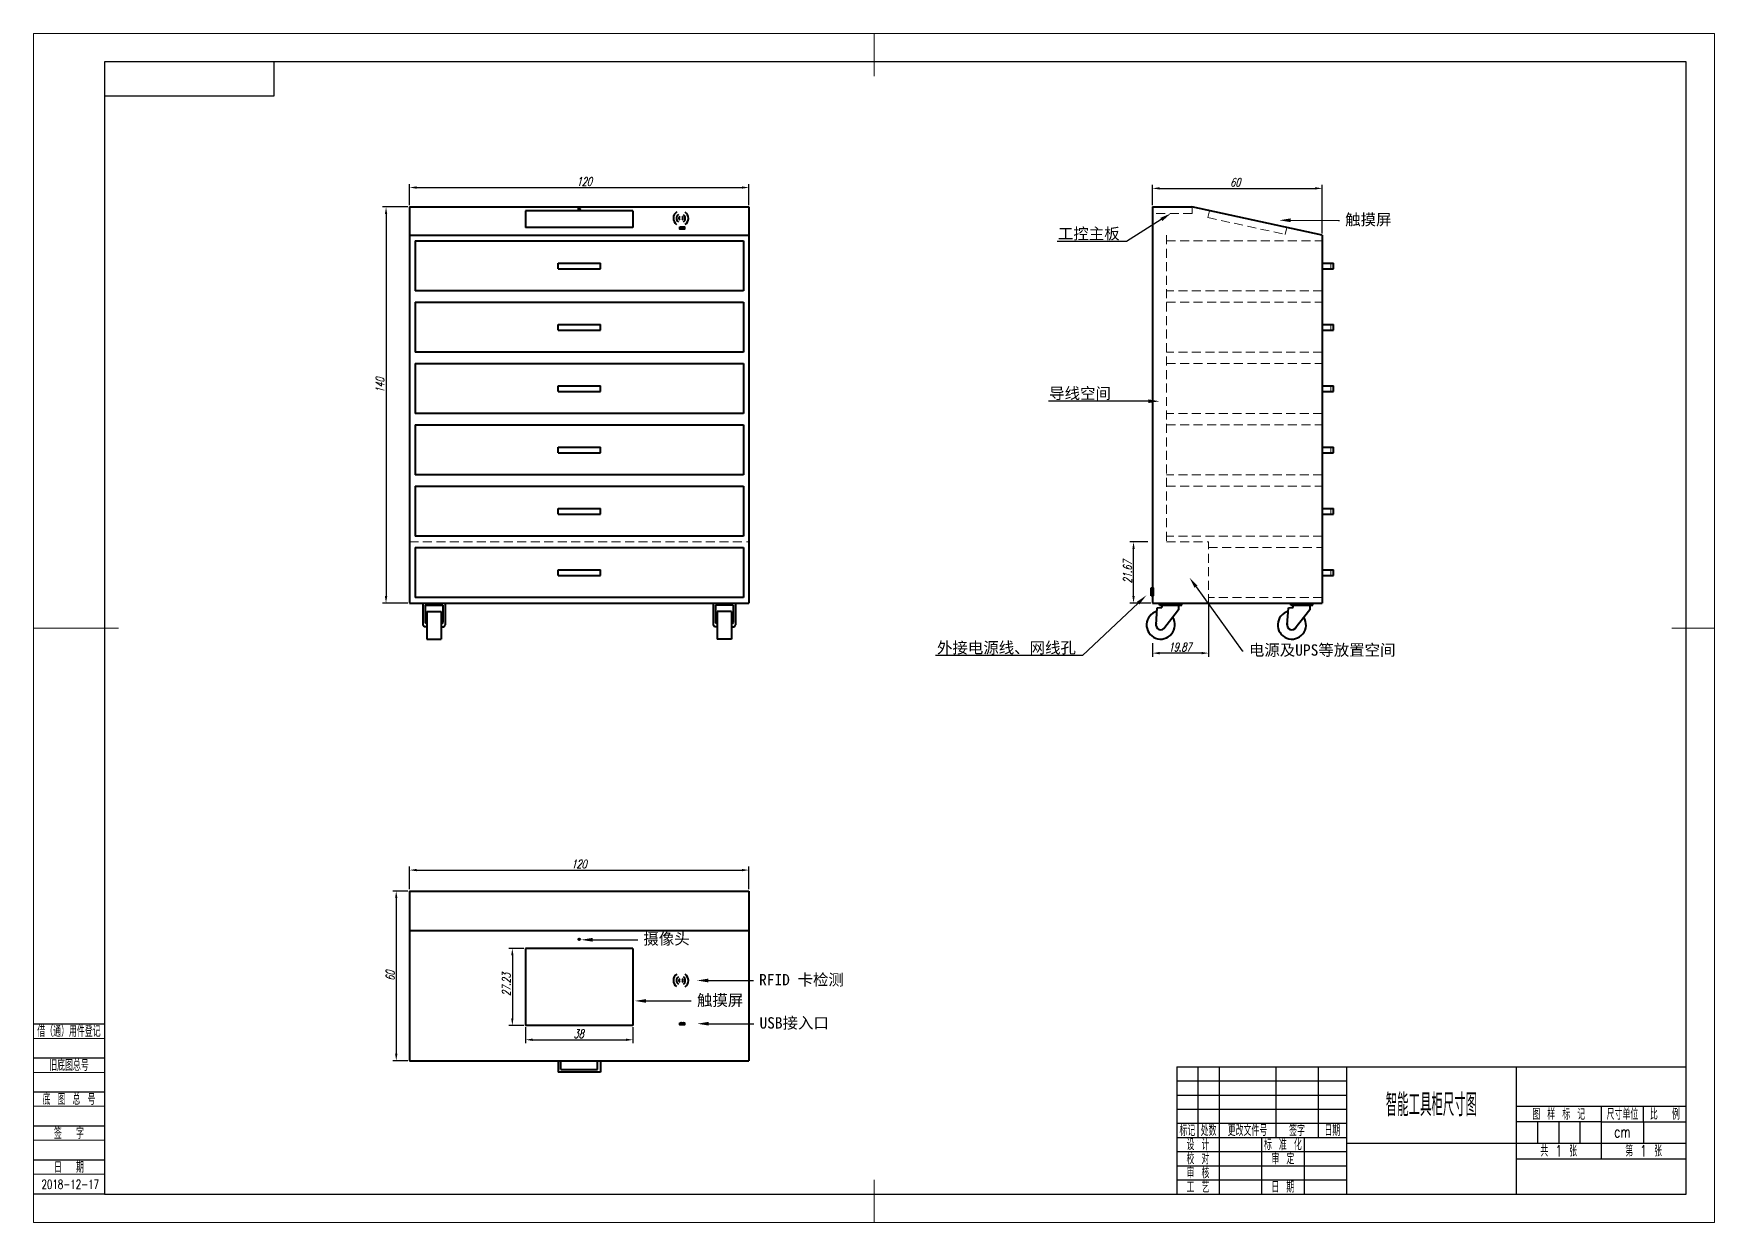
# Model space of a CAD drawing. Header units: millimetres. Extents: x 0 to 1767, y 0 to 420.
# Drawn here: x 1173 to 1767, y 0 to 420 of the extents above; entities that cross this region are included whole.
import ezdxf
from ezdxf import colors
from ezdxf.entities.mleader import LeaderData, LeaderLine
from ezdxf.math import Vec2, Vec3

# ---------------------------------------------------------------- set-up
doc = ezdxf.new("R2010")
doc.units = ezdxf.units.MM
doc.header["$PDMODE"] = 2
doc.linetypes.add('HIDDEN2', pattern=[4.7625, 3.175, -1.5875])
doc.linetypes.add('SOLID', pattern=[0])
for name, color, linetype, lineweight in [('尺寸线', 1, 'Continuous', 13), ('文字', 6, 'Continuous', 13), ('粗实线', 7, 'Continuous', 40), ('细实线', 8, 'Continuous', 13), ('虚线', 8, 'HIDDEN2', 13)]:
    doc.layers.add(name, color=color, linetype=linetype, lineweight=lineweight)
doc.layers.add('边框线', color=5, linetype='Continuous')
doc.styles.add('单线体', font='txt.shx', dxfattribs={"width": 0.7, "height": 5, "bigfont": 'gbcbig.shx'})
doc.styles.add('单线体标注', font='txt.shx', dxfattribs={"width": 0.7, "oblique": 15, "height": 3, "bigfont": 'gbcbig.shx'})
doc.dimstyles.new('ISO-25', dxfattribs={"dimtxt": 3, "dimasz": 2.5, "dimexe": 1.25, "dimexo": 0.625, "dimtad": 1, "dimdsep": 46, "dimtxsty": '单线体标注', "dimcen": 1, "dimadec": 0, "dimazin": 0, "dimtm": 0.074, "dimtfac": 1, "dimtmove": 0, "dimatfit": 3, "dimfxl": 1, "dimtolj": 1, "dimarcsym": 0})

msp = doc.modelspace()

# ---------------------------------------------------------------- texts
at = {"layer": '文字', "attachment_point": 5, "style": '单线体'}
for s, insert, char_height, width in [('借（通）用件登记', (1185.618, 67.5), 4, 25), ('旧底图总号', (1185.618, 55.5), 4, 25), ('底 图 总 号', (1185.618, 43.5), 4, 25), ('智能工具柜尺寸图', (1667.118, 41.5), 8, 60), ('图 样 标 记 ', (1712.118, 38.25), 4, 30), ('尺寸单位', (1734.618, 38.25), 4, 15), ('比  例', (1749.618, 38.25), 4, 15), ('签  字', (1185.618, 31.5), 4, 25), ('标记', (1580.868, 32.5), 4, 7.5), ('设 计', (1584.618, 27.5), 4, 15), ('处数', (1588.368, 32.5), 4, 7.5), ('更改文件号', (1602.118, 32.5), 4, 20), ('标 准 化', (1614.618, 27.5), 4, 15), ('签字', (1619.618, 32.5), 4, 15), ('日期', (1632.118, 32.5), 4, 10), ('cm', (1734.607, 31.975), 4, 30), ('校 对', (1584.618, 22.5), 4, 15), ('审 定', (1614.618, 22.5), 4, 15), ('共 1 张', (1712.118, 25.25), 4, 30), ('第 1 张', (1742.118, 25.25), 4, 30), ('日  期', (1185.618, 19.5), 4, 25), ('审 核', (1584.618, 17.5), 4, 15), ('2018-12-17', (1186.095, 13.473), 3.2, 20), ('工 艺', (1584.618, 12.5), 4, 15), ('日 期', (1614.618, 12.5), 4, 15)]:
    msp.add_mtext(s, dxfattribs=dict(at, insert=insert, char_height=char_height, width=width))

# ---------------------------------------------------------------- blocks, each defined once
blk = doc.blocks.new('*D103')
at = {"layer": 'Defpoints', "color": 0, "transparency": 16777216}
for p in [(1425.94, 365.62), (1305.94, 358.76), (1425.94, 358.76)]:
    blk.add_point(p, dxfattribs=at)
at = {"layer": '尺寸线', "color": 0, "lineweight": -2, "transparency": 16777216}
for p, q in [((1305.94, 359.39), (1305.94, 366.87)), ((1308.44, 365.62), (1423.44, 365.62)), ((1425.94, 359.39), (1425.94, 366.87))]:
    blk.add_line(p, q, dxfattribs=at)
at = {"layer": '尺寸线', "color": 0, "transparency": 16777216}
for points in [[(1308.44, 366.04), (1308.44, 365.21), (1305.94, 365.62)], [(1423.44, 366.04), (1423.44, 365.21), (1425.94, 365.62)]]:
    blk.add_solid(points, dxfattribs=at)
at = {"layer": '尺寸线', "color": 0, "transparency": 16777216, "insert": (1367.72, 367.75), "char_height": 3, "attachment_point": 5, "style": '单线体标注'}
blk.add_mtext('\\A1;120', dxfattribs=at)
blk = doc.blocks.new('*D104')
at = {"layer": 'Defpoints', "color": 0, "transparency": 16777216}
for p in [(1305.94, 358.76), (1297.67, 218.76), (1305.94, 218.76)]:
    blk.add_point(p, dxfattribs=at)
at = {"layer": '尺寸线', "color": 0, "lineweight": -2, "transparency": 16777216}
for p, q in [((1305.32, 358.76), (1296.42, 358.76)), ((1297.67, 356.26), (1297.67, 221.26)), ((1305.32, 218.76), (1296.42, 218.76))]:
    blk.add_line(p, q, dxfattribs=at)
at = {"layer": '尺寸线', "color": 0, "transparency": 16777216}
for points in [[(1297.25, 356.26), (1298.09, 356.26), (1297.67, 358.76)], [(1297.25, 221.26), (1298.09, 221.26), (1297.67, 218.76)]]:
    blk.add_solid(points, dxfattribs=at)
at = {"layer": '尺寸线', "color": 0, "transparency": 16777216, "insert": (1295.55, 295.77), "char_height": 3, "attachment_point": 5, "rotation": 90, "style": '单线体标注'}
blk.add_mtext('\\A1;140', dxfattribs=at)
blk = doc.blocks.new('*D105')
at = {"layer": 'Defpoints', "color": 0, "transparency": 16777216}
for p in [(1628.52, 365.32), (1568.52, 358.76), (1628.52, 348.82)]:
    blk.add_point(p, dxfattribs=at)
at = {"layer": '尺寸线', "color": 0, "lineweight": -2, "transparency": 16777216}
for p, q in [((1568.52, 359.39), (1568.52, 366.57)), ((1571.02, 365.32), (1626.02, 365.32)), ((1628.52, 349.44), (1628.52, 366.57))]:
    blk.add_line(p, q, dxfattribs=at)
at = {"layer": '尺寸线', "color": 0, "transparency": 16777216}
for points in [[(1571.02, 365.74), (1571.02, 364.91), (1568.52, 365.32)], [(1626.02, 365.74), (1626.02, 364.91), (1628.52, 365.32)]]:
    blk.add_solid(points, dxfattribs=at)
at = {"layer": '尺寸线', "color": 0, "transparency": 16777216, "insert": (1597.81, 367.45), "char_height": 3, "attachment_point": 5, "style": '单线体标注'}
blk.add_mtext('\\A1;60', dxfattribs=at)
blk = doc.blocks.new('*D106')
at = {"layer": 'Defpoints', "color": 0, "transparency": 16777216}
for p in [(1588.39, 218.76), (1568.52, 205.25), (1568.52, 201.12)]:
    blk.add_point(p, dxfattribs=at)
at = {"layer": '尺寸线', "color": 0, "lineweight": -2, "transparency": 16777216}
for p, q in [((1588.39, 218.14), (1588.39, 199.87)), ((1568.52, 204.63), (1568.52, 199.87)), ((1585.89, 201.12), (1571.02, 201.12))]:
    blk.add_line(p, q, dxfattribs=at)
at = {"layer": '尺寸线', "color": 0, "transparency": 16777216}
for points in [[(1571.02, 201.54), (1571.02, 200.71), (1568.52, 201.12)], [(1585.89, 201.54), (1585.89, 200.71), (1588.39, 201.12)]]:
    blk.add_solid(points, dxfattribs=at)
at = {"layer": '尺寸线', "color": 0, "transparency": 16777216, "insert": (1578.26, 203.25), "char_height": 3, "attachment_point": 5, "style": '单线体标注'}
blk.add_mtext('\\A1;19.87', dxfattribs=at)
blk = doc.blocks.new('*D107')
at = {"layer": 'Defpoints', "color": 0, "transparency": 16777216}
for p in [(1561.84, 240.43), (1567.57, 240.43), (1568.52, 218.76)]:
    blk.add_point(p, dxfattribs=at)
at = {"layer": '尺寸线', "color": 0, "lineweight": -2, "transparency": 16777216}
for p, q in [((1566.94, 240.43), (1560.59, 240.43)), ((1561.84, 221.26), (1561.84, 237.93)), ((1567.9, 218.76), (1560.59, 218.76))]:
    blk.add_line(p, q, dxfattribs=at)
at = {"layer": '尺寸线', "color": 0, "transparency": 16777216}
for points in [[(1561.43, 237.93), (1562.26, 237.93), (1561.84, 240.43)], [(1561.43, 221.26), (1562.26, 221.26), (1561.84, 218.76)]]:
    blk.add_solid(points, dxfattribs=at)
at = {"layer": '尺寸线', "color": 0, "transparency": 16777216, "insert": (1559.72, 229.8), "char_height": 3, "attachment_point": 5, "rotation": 90, "style": '单线体标注'}
blk.add_mtext('\\A1;21.67', dxfattribs=at)
blk = doc.blocks.new('*D108')
at = {"layer": 'Defpoints', "color": 0, "transparency": 16777216}
for p in [(1425.94, 124.47), (1305.94, 117.07), (1425.94, 117.07)]:
    blk.add_point(p, dxfattribs=at)
at = {"layer": '尺寸线', "color": 0, "lineweight": -2, "transparency": 16777216}
for p, q in [((1305.94, 117.7), (1305.94, 125.72)), ((1425.94, 117.7), (1425.94, 125.72)), ((1308.44, 124.47), (1423.44, 124.47))]:
    blk.add_line(p, q, dxfattribs=at)
at = {"layer": '尺寸线', "color": 0, "transparency": 16777216}
for points in [[(1308.44, 124.88), (1308.44, 124.05), (1305.94, 124.47)], [(1423.44, 124.88), (1423.44, 124.05), (1425.94, 124.47)]]:
    blk.add_solid(points, dxfattribs=at)
at = {"layer": '尺寸线', "color": 0, "transparency": 16777216, "insert": (1365.86, 126.59), "char_height": 3, "attachment_point": 5, "style": '单线体标注'}
blk.add_mtext('\\A1;120', dxfattribs=at)
blk = doc.blocks.new('*D109')
at = {"layer": 'Defpoints', "color": 0, "transparency": 16777216}
for p in [(1305.94, 117.07), (1301.27, 57.07), (1305.94, 57.07)]:
    blk.add_point(p, dxfattribs=at)
at = {"layer": '尺寸线', "color": 0, "lineweight": -2, "transparency": 16777216}
for p, q in [((1305.32, 117.07), (1300.02, 117.07)), ((1301.27, 114.57), (1301.27, 59.57)), ((1305.32, 57.07), (1300.02, 57.07))]:
    blk.add_line(p, q, dxfattribs=at)
at = {"layer": '尺寸线', "color": 0, "transparency": 16777216}
for points in [[(1300.86, 114.57), (1301.69, 114.57), (1301.27, 117.07)], [(1300.86, 59.57), (1301.69, 59.57), (1301.27, 57.07)]]:
    blk.add_solid(points, dxfattribs=at)
at = {"layer": '尺寸线', "color": 0, "transparency": 16777216, "insert": (1299.15, 87.16), "char_height": 3, "attachment_point": 5, "rotation": 90, "style": '单线体标注'}
blk.add_mtext('\\A1;60', dxfattribs=at)
blk = doc.blocks.new('*D110')
at = {"layer": 'Defpoints', "color": 0, "transparency": 16777216}
for p in [(1346.94, 96.82), (1342.31, 69.59), (1346.94, 69.59)]:
    blk.add_point(p, dxfattribs=at)
at = {"layer": '尺寸线', "color": 0, "lineweight": -2, "transparency": 16777216}
for p, q in [((1346.32, 96.82), (1341.06, 96.82)), ((1342.31, 94.32), (1342.31, 72.09)), ((1346.32, 69.59), (1341.06, 69.59))]:
    blk.add_line(p, q, dxfattribs=at)
at = {"layer": '尺寸线', "color": 0, "transparency": 16777216}
for points in [[(1341.89, 94.32), (1342.72, 94.32), (1342.31, 96.82)], [(1341.89, 72.09), (1342.72, 72.09), (1342.31, 69.59)]]:
    blk.add_solid(points, dxfattribs=at)
at = {"layer": '尺寸线', "color": 0, "transparency": 16777216, "insert": (1340.18, 84), "char_height": 3, "attachment_point": 5, "rotation": 90, "style": '单线体标注'}
blk.add_mtext('\\A1;27.23', dxfattribs=at)
blk = doc.blocks.new('*D111')
at = {"layer": 'Defpoints', "color": 0, "transparency": 16777216}
for p in [(1346.94, 69.59), (1384.94, 69.59), (1384.94, 64.52)]:
    blk.add_point(p, dxfattribs=at)
at = {"layer": '尺寸线', "color": 0, "lineweight": -2, "transparency": 16777216}
for p, q in [((1346.94, 68.97), (1346.94, 63.27)), ((1384.94, 68.97), (1384.94, 63.27)), ((1349.44, 64.52), (1382.44, 64.52))]:
    blk.add_line(p, q, dxfattribs=at)
at = {"layer": '尺寸线', "color": 0, "transparency": 16777216}
for points in [[(1349.44, 64.94), (1349.44, 64.1), (1346.94, 64.52)], [(1382.44, 64.94), (1382.44, 64.1), (1384.94, 64.52)]]:
    blk.add_solid(points, dxfattribs=at)
at = {"layer": '尺寸线', "color": 0, "transparency": 16777216, "insert": (1365.73, 66.64), "char_height": 3, "attachment_point": 5, "style": '单线体标注'}
blk.add_mtext('\\A1;38', dxfattribs=at)

# ---------------------------------------------------------------- dimensions: what is measured, and where the dimension line sits
at = {"layer": '尺寸线'}
for base, p1, p2, picture, middle in [((1425.941, 365.623), (1305.941, 358.765), (1425.941, 358.765), '*D103', (1367.723, 365.623)), ((1628.524, 365.325), (1568.524, 358.765), (1628.524, 348.818), '*D105', (1597.807, 365.325)), ((1568.524, 201.124), (1588.39, 218.765), (1568.524, 205.251), '*D106', (1578.261, 201.124)), ((1425.941, 124.466), (1305.941, 117.07), (1425.941, 117.07), '*D108', (1365.863, 124.466)), ((1384.941, 64.519), (1346.941, 69.59), (1384.941, 69.59), '*D111', (1365.725, 64.519))]:
    dim = msp.add_linear_dim(base=base, p1=p1, p2=p2, dimstyle='ISO-25', override={"dimtp": 0.3, "dimtm": 0.374}, dxfattribs=at)
    dim.commit()
    dim.dimension.update_dxf_attribs({"geometry": picture, "text_midpoint": middle, "dimtype": 160})
for base, p1, p2, picture, middle in [((1297.672, 218.765), (1305.941, 358.765), (1305.941, 218.765), '*D104', (1297.672, 295.767)), ((1561.844, 240.431), (1568.524, 218.765), (1567.569, 240.431), '*D107', (1561.844, 229.798)), ((1301.272, 57.07), (1305.941, 117.07), (1305.941, 57.07), '*D109', (1301.272, 87.163)), ((1342.308, 69.59), (1346.941, 96.822), (1346.941, 69.59), '*D110', (1342.308, 83.999))]:
    dim = msp.add_linear_dim(base=base, p1=p1, p2=p2, angle=90, dimstyle='ISO-25', override={"dimtp": 0.3, "dimtm": 0.374}, dxfattribs=at)
    dim.commit()
    dim.dimension.update_dxf_attribs({"geometry": picture, "text_midpoint": middle, "dimtype": 160})

# ---------------------------------------------------------------- linework, layer by layer
at = {"layer": '粗实线'}
for p, q in [((1305.941, 358.765), (1425.941, 358.765)), ((1305.941, 358.765), (1305.941, 218.765)), ((1384.941, 357.427), (1346.941, 357.427)), ((1346.941, 357.427), (1346.941, 351.52)), ((1384.941, 357.427), (1384.941, 351.52)), ((1425.941, 358.765), (1425.941, 218.765)), ((1568.524, 358.765), (1568.524, 218.765)), ((1568.524, 358.765), (1582.431, 358.765)), ((1628.524, 348.818), (1582.431, 358.765)), ((1384.941, 351.52), (1346.941, 351.52)), ((1401.621, 351.138), (1403.109, 351.138)), ((1305.941, 348.765), (1425.941, 348.765)), ((1307.941, 346.765), (1307.941, 329.098)), ((1307.941, 346.765), (1423.941, 346.765)), ((1423.941, 346.765), (1423.941, 329.098)), ((1628.524, 348.818), (1628.524, 218.765)), ((1358.441, 336.931), (1358.441, 338.931)), ((1358.441, 338.931), (1373.441, 338.931)), ((1373.441, 336.931), (1373.441, 338.931)), ((1628.524, 338.931), (1632.524, 338.931)), ((1628.524, 338.931), (1632.524, 338.931)), ((1632.524, 336.931), (1632.524, 338.931)), ((1358.441, 336.931), (1373.441, 336.931)), ((1628.524, 336.931), (1632.524, 336.931)), ((1423.941, 329.098), (1307.941, 329.098)), ((1307.941, 325.098), (1307.941, 307.431)), ((1307.941, 325.098), (1423.941, 325.098)), ((1423.941, 325.098), (1423.941, 307.431)), ((1358.441, 315.265), (1358.441, 317.265)), ((1358.441, 317.265), (1373.441, 317.265)), ((1358.441, 315.265), (1373.441, 315.265)), ((1373.441, 315.265), (1373.441, 317.265)), ((1628.524, 317.265), (1632.524, 317.265)), ((1628.524, 315.265), (1632.524, 315.265)), ((1632.524, 315.265), (1632.524, 317.265)), ((1423.941, 307.431), (1307.941, 307.431)), ((1307.941, 303.431), (1307.941, 285.765)), ((1307.941, 303.431), (1423.941, 303.431)), ((1423.941, 303.431), (1423.941, 285.765)), ((1358.441, 293.598), (1358.441, 295.598)), ((1358.441, 295.598), (1373.441, 295.598)), ((1358.441, 293.598), (1373.441, 293.598)), ((1373.441, 293.598), (1373.441, 295.598)), ((1628.524, 295.598), (1632.524, 295.598)), ((1628.524, 293.598), (1632.524, 293.598)), ((1632.524, 293.598), (1632.524, 295.598)), ((1423.941, 285.765), (1307.941, 285.765)), ((1307.941, 281.765), (1307.941, 264.098)), ((1307.941, 281.765), (1423.941, 281.765)), ((1423.941, 281.765), (1423.941, 264.098)), ((1358.441, 271.931), (1358.441, 273.931)), ((1358.441, 273.931), (1373.441, 273.931)), ((1373.441, 271.931), (1373.441, 273.931)), ((1628.524, 273.931), (1632.524, 273.931)), ((1632.524, 271.931), (1632.524, 273.931)), ((1358.441, 271.931), (1373.441, 271.931)), ((1628.524, 271.931), (1632.524, 271.931)), ((1423.941, 264.098), (1307.941, 264.098)), ((1307.941, 260.098), (1307.941, 242.431)), ((1307.941, 260.098), (1423.941, 260.098)), ((1423.941, 260.098), (1423.941, 242.431)), ((1358.441, 250.265), (1358.441, 252.265)), ((1358.441, 252.265), (1373.441, 252.265)), ((1358.441, 250.265), (1373.441, 250.265)), ((1373.441, 250.265), (1373.441, 252.265)), ((1628.524, 252.265), (1632.524, 252.265)), ((1628.524, 250.265), (1632.524, 250.265)), ((1632.524, 250.265), (1632.524, 252.265)), ((1423.941, 242.431), (1307.941, 242.431)), ((1307.941, 238.431), (1307.941, 220.765)), ((1307.941, 238.431), (1423.941, 238.431)), ((1423.941, 238.431), (1423.941, 220.765)), ((1358.441, 228.598), (1358.441, 230.598)), ((1358.441, 230.598), (1373.441, 230.598)), ((1358.441, 228.598), (1373.441, 228.598)), ((1373.441, 228.598), (1373.441, 230.598)), ((1628.524, 230.598), (1632.524, 230.598)), ((1628.524, 228.598), (1632.524, 228.598)), ((1632.524, 228.598), (1632.524, 230.598)), ((1632.524, 228.598), (1632.524, 230.598)), ((1423.941, 220.765), (1307.941, 220.765)), ((1568.045, 224.189), (1568.508, 224.189)), ((1568.045, 221.412), (1568.045, 224.189)), ((1568.508, 221.412), (1568.045, 221.412)), ((1305.941, 218.765), (1425.941, 218.765)), ((1310.723, 218.765), (1310.723, 211.092)), ((1311.547, 218.047), (1317.723, 218.047)), ((1311.547, 218.047), (1311.547, 211.953)), ((1312.135, 215.885), (1312.135, 206.059)), ((1312.135, 215.885), (1317.135, 215.884)), ((1317.135, 215.884), (1317.135, 206.057)), ((1317.723, 218.047), (1317.723, 211.953)), ((1317.723, 218.047), (1317.723, 211.953)), ((1318.547, 218.765), (1318.547, 211.092)), ((1318.547, 218.765), (1318.547, 211.092)), ((1413.336, 218.765), (1413.336, 211.092)), ((1413.336, 218.765), (1413.336, 211.092)), ((1420.336, 218.047), (1414.16, 218.047)), ((1414.16, 218.047), (1414.16, 211.953)), ((1414.16, 218.047), (1414.16, 211.953)), ((1419.748, 215.885), (1414.748, 215.884)), ((1414.748, 215.884), (1414.748, 206.057)), ((1419.748, 215.885), (1419.748, 206.059)), ((1420.336, 218.047), (1420.336, 211.953)), ((1421.16, 218.765), (1421.16, 211.092)), ((1568.524, 218.765), (1628.524, 218.765)), ((1569.789, 211.086), (1570.22, 217.143)), ((1570.22, 217.143), (1571.849, 217.233)), ((1571.07, 218.047), (1571.07, 218.765)), ((1571.07, 218.047), (1578.861, 218.047)), ((1571.849, 217.233), (1572.068, 218.047)), ((1577.728, 216.42), (1572.496, 209.73)), ((1577.613, 218.047), (1577.728, 217.686)), ((1577.728, 217.686), (1577.728, 216.42)), ((1578.861, 218.047), (1578.861, 218.765)), ((1616.151, 211.086), (1616.582, 217.143)), ((1616.582, 217.143), (1618.21, 217.233)), ((1617.431, 218.047), (1617.431, 218.765)), ((1617.431, 218.047), (1625.223, 218.047)), ((1618.21, 217.233), (1618.429, 218.047)), ((1624.089, 216.42), (1618.858, 209.73)), ((1623.974, 218.047), (1624.089, 217.686)), ((1624.089, 217.686), (1624.089, 216.42)), ((1625.223, 218.047), (1625.223, 218.765)), ((1311.127, 210.384), (1310.723, 211.092)), ((1312.135, 210.384), (1311.127, 210.384)), ((1311.771, 211.56), (1311.547, 211.953)), ((1312.135, 211.56), (1311.771, 211.56)), ((1317.135, 211.56), (1317.498, 211.56)), ((1317.135, 211.56), (1317.498, 211.56)), ((1317.135, 210.384), (1318.142, 210.384)), ((1317.135, 210.384), (1318.142, 210.384)), ((1317.498, 211.56), (1317.723, 211.953)), ((1317.498, 211.56), (1317.723, 211.953)), ((1318.142, 210.384), (1318.547, 211.092)), ((1318.142, 210.384), (1318.547, 211.092)), ((1413.74, 210.384), (1413.336, 211.092)), ((1413.74, 210.384), (1413.336, 211.092)), ((1414.748, 210.384), (1413.74, 210.384)), ((1414.748, 210.384), (1413.74, 210.384)), ((1414.384, 211.56), (1414.16, 211.953)), ((1414.384, 211.56), (1414.16, 211.953)), ((1414.748, 211.56), (1414.384, 211.56)), ((1414.748, 211.56), (1414.384, 211.56)), ((1419.748, 211.56), (1420.111, 211.56)), ((1419.748, 210.384), (1420.755, 210.384)), ((1420.111, 211.56), (1420.336, 211.953)), ((1420.755, 210.384), (1421.16, 211.092)), ((1312.135, 206.059), (1317.135, 206.057)), ((1419.748, 206.059), (1414.748, 206.057)), ((1305.941, 117.07), (1425.941, 117.07)), ((1305.941, 117.07), (1305.941, 57.07)), ((1425.941, 117.07), (1425.941, 57.07)), ((1425.941, 103.022), (1305.941, 103.022)), ((1384.941, 96.822), (1346.941, 96.822)), ((1346.941, 96.822), (1346.941, 69.59)), ((1384.941, 96.822), (1384.941, 69.59)), ((1384.941, 69.59), (1346.941, 69.59)), ((1401.621, 69.976), (1403.109, 69.976)), ((1305.941, 57.07), (1425.941, 57.07)), ((1358.441, 57.07), (1358.441, 53.07)), ((1359.441, 54.07), (1359.441, 57.07)), ((1359.441, 54.07), (1372.441, 54.07)), ((1372.441, 54.07), (1372.441, 57.07)), ((1373.441, 57.07), (1373.441, 53.07)), ((1373.441, 53.07), (1358.441, 53.07))]:
    msp.add_line(p, q, dxfattribs=at)
for points in [[(1401.539, 351.698), (1403.176, 351.698), (1403.176, 350.912), (1401.539, 350.912)], [(1401.621, 351.643), (1403.109, 351.643), (1403.109, 350.983), (1401.621, 350.983)], [(1401.881, 351.618), (1402.081, 351.618), (1402.081, 351.662), (1401.881, 351.662)], [(1402.617, 351.618), (1402.818, 351.618), (1402.818, 351.662), (1402.617, 351.662)], [(1401.539, 70.536), (1403.176, 70.536), (1403.176, 69.75), (1401.539, 69.75)], [(1401.621, 70.481), (1403.109, 70.481), (1403.109, 69.821), (1401.621, 69.821)], [(1401.881, 70.456), (1402.081, 70.456), (1402.081, 70.5), (1401.881, 70.5)], [(1402.617, 70.456), (1402.818, 70.456), (1402.818, 70.5), (1402.617, 70.5)]]:
    msp.add_lwpolyline(points, close=True, dxfattribs=at)
for centre in [(1365.941, 358.084), (1365.941, 99.997)]:
    msp.add_circle(centre, 0.285, dxfattribs=at)
for centre, radius, start, end in [((1401.877, 354.769), 2.669, 122.881547, 234.846332), ((1401.877, 354.769), 2.669, 303.343569, 54.473256), ((1401.877, 354.769), 1.555, 122.716053, 234.979964), ((1401.877, 354.769), 0.725, 122.261586, 235.346932), ((1401.877, 354.769), 0.725, 303.96353, 53.972656), ((1401.877, 354.769), 1.555, 303.509063, 54.339623), ((1571.439, 211.08), 5, 105.144852, 32.525751), ((1617.8, 211.08), 5, 105.144852, 32.525751), ((1571.439, 211.08), 1.695, 162.120951, 332.724332), ((1617.8, 211.08), 1.695, 162.120951, 332.724332), ((1401.877, 85.475), 2.669, 122.881547, 234.846332), ((1401.877, 85.475), 1.555, 122.716053, 234.979964), ((1401.877, 85.475), 0.725, 122.261586, 235.346932), ((1401.877, 85.475), 0.725, 303.96353, 53.972656), ((1401.877, 85.475), 1.555, 303.509063, 54.339623), ((1401.877, 85.475), 2.669, 303.343569, 54.473256)]:
    msp.add_arc(centre, radius, start, end, dxfattribs=at)
at = {"layer": '细实线', "linetype": 'SOLID'}
for p, q in [((1173.118, 420), (1767.118, 420)), ((1173.118, 0), (1173.118, 420)), ((1470.118, 420), (1470.118, 405)), ((1767.118, 420), (1767.118, 0)), ((1173.118, 210), (1203.118, 210)), ((1767.118, 210), (1752.118, 210)), ((1470.118, 0), (1470.118, 15)), ((1767.118, 0), (1173.118, 0))]:
    msp.add_line(p, q, dxfattribs=at)
at = {"layer": '细实线'}
for p, q in [((1198.118, 65), (1173.118, 65)), ((1198.118, 53), (1173.118, 53)), ((1198.118, 41), (1173.118, 41)), ((1198.118, 29), (1173.118, 29)), ((1198.118, 17), (1173.118, 17))]:
    msp.add_line(p, q, dxfattribs=at)
at = {"layer": '虚线'}
for p, q in [((1582.573, 358.765), (1582.573, 356.391)), ((1588.632, 357.427), (1588.105, 354.983)), ((1582.573, 356.391), (1568.524, 356.391)), ((1588.105, 354.983), (1615.475, 349.077)), ((1616.002, 351.52), (1615.475, 349.077)), ((1573.524, 346.765), (1628.524, 346.765)), ((1631.524, 338.931), (1631.524, 336.931)), ((1628.524, 329.098), (1573.524, 329.098)), ((1573.524, 325.098), (1628.524, 325.098)), ((1631.524, 317.265), (1631.524, 315.265)), ((1628.524, 307.431), (1573.524, 307.431)), ((1573.524, 303.431), (1628.524, 303.431)), ((1631.524, 295.598), (1631.524, 293.598)), ((1628.524, 285.765), (1573.524, 285.765)), ((1573.524, 281.765), (1628.524, 281.765)), ((1631.524, 273.931), (1631.524, 271.931)), ((1628.524, 264.098), (1573.524, 264.098)), ((1573.524, 260.098), (1628.524, 260.098)), ((1631.524, 252.265), (1631.524, 250.265)), ((1628.524, 242.431), (1573.524, 242.431)), ((1588.39, 238.431), (1628.524, 238.431)), ((1631.524, 230.598), (1631.524, 228.598)), ((1568.971, 224.189), (1568.508, 224.189)), ((1568.971, 221.412), (1568.508, 221.412)), ((1568.971, 224.189), (1568.971, 221.412)), ((1628.524, 220.765), (1588.39, 220.765))]:
    msp.add_line(p, q, dxfattribs=at)
at = {"layer": '虚线', "color": 5}
for p, q in [((1573.524, 348.765), (1573.524, 240.431)), ((1305.941, 240.423), (1425.941, 240.428)), ((1573.524, 240.431), (1588.39, 240.431)), ((1588.39, 218.765), (1588.39, 240.431))]:
    msp.add_line(p, q, dxfattribs=at)
at = {"layer": '边框线', "linetype": 'SOLID'}
for p, q in [((1757.118, 410), (1198.118, 410)), ((1198.118, 410), (1198.118, 10)), ((1757.118, 10), (1757.118, 410)), ((1198.118, 10), (1757.118, 10))]:
    msp.add_line(p, q, dxfattribs=at)
at = {"layer": '边框线'}
for p, q in [((1258.118, 398), (1258.118, 410)), ((1198.118, 398), (1258.118, 398)), ((1198.118, 70), (1173.118, 70)), ((1198.118, 58), (1173.118, 58)), ((1577.118, 55), (1757.118, 55)), ((1577.118, 55), (1577.118, 10)), ((1584.618, 55), (1584.618, 30)), ((1592.118, 55), (1592.118, 10)), ((1612.118, 55), (1612.118, 30)), ((1627.118, 55), (1627.118, 30)), ((1637.118, 55), (1637.118, 10)), ((1697.118, 55), (1697.118, 10)), ((1577.118, 50), (1637.118, 50)), ((1198.118, 46), (1173.118, 46)), ((1577.118, 45), (1637.118, 45)), ((1577.118, 40), (1637.118, 40)), ((1697.118, 41), (1757.118, 41)), ((1727.118, 41), (1727.118, 22.5)), ((1742.118, 35.5), (1742.118, 41)), ((1198.118, 34), (1173.118, 34)), ((1577.118, 35), (1637.118, 35)), ((1577.118, 30), (1637.118, 30)), ((1607.118, 30), (1607.118, 10)), ((1622.118, 30), (1622.118, 10)), ((1727.118, 35.5), (1697.118, 35.5)), ((1704.618, 35.5), (1704.618, 28)), ((1712.118, 35.5), (1712.118, 28)), ((1719.618, 35.5), (1719.618, 28)), ((1727.118, 35.5), (1757.118, 35.5)), ((1742.118, 35.5), (1742.118, 28)), ((1577.118, 25), (1637.118, 25)), ((1584.618, 29.056), (1584.618, 29.012)), ((1637.118, 28), (1697.118, 28)), ((1697.118, 28), (1757.118, 28)), ((1198.118, 22), (1173.118, 22)), ((1577.118, 20), (1637.118, 20)), ((1697.118, 22.5), (1757.118, 22.5)), ((1577.118, 15), (1637.118, 15)), ((1198.118, 10), (1173.118, 10))]:
    msp.add_line(p, q, dxfattribs=at)

msp.set_redraw_order([(e.dxf.handle, doc.entitydb.next_handle()) for e in msp.query("TEXT MTEXT ATTDEF DIMENSION ARC_DIMENSION")])  # texts and dimensions are drawn at this point

# ---------------------------------------------------------------- leaders
at = {"layer": '尺寸线'}
ml = msp.add_multileader_mtext('Standard', dxfattribs=at)
ml.set_content('{\\fSimSun|b0|i0|c134|p2;工控主板}', color=256)
ml.set_leader_properties()
ml.build(insert=Vec2(0, 0))
ml.multileader.update_dxf_attribs({"text_right_attachment_type": 6, "dogleg_length": 0.36})
ctx = ml.context
ctx.base_point, ctx.plane_origin = Vec3(1532.74, 349.049), Vec3(1575.046, 356.476)
ctx.right_attachment, ctx.text_align_type = 6, 2
notes = []
notes.append((ctx, [(0, (1, 1, 0), (1559.3, 346.549), (-1, 0), 0.36, [(0, [(1575.046, 356.476)], 0, [])])]))
ctx.mtext.insert, ctx.mtext.alignment, ctx.mtext.flow_direction = Vec3(1556.94, 351.349), 3, 5
ml = msp.add_multileader_mtext('Standard', dxfattribs=at)
ml.set_content('{\\fSimSun|b0|i0|c134|p2;触摸屏}', color=256)
ml.set_leader_properties()
ml.build(insert=Vec2(0, 0))
ml.multileader.update_dxf_attribs({"text_right_attachment_type": 6, "dogleg_length": 0.36})
ctx = ml.context
ctx.base_point, ctx.plane_origin = Vec3(1634.633, 354.033), Vec3(1626.961, 380.819)
ctx.right_attachment = 6
notes.append((ctx, [(0, (1, 1, 0), (1634.273, 354.033), (1, 0), 0.36, [(0, [(1613.322, 354.055)], 0, [])])]))
ctx.mtext.insert, ctx.mtext.flow_direction = Vec3(1636.633, 356.311), 5
ml = msp.add_multileader_mtext('Standard', dxfattribs=at)
ml.set_content('{\\fSimSun|b0|i0|c134|p2;导线空间}', color=256)
ml.set_leader_properties()
ml.build(insert=Vec2(0, 0))
ml.multileader.update_dxf_attribs({"text_right_attachment_type": 6, "dogleg_length": 0.36})
ctx = ml.context
ctx.base_point, ctx.plane_origin = Vec3(1530.027, 292.632), Vec3(1571.025, 290.121)
ctx.right_attachment, ctx.text_align_type = 6, 2
notes.append((ctx, [(0, (1, 1, 0), (1556.209, 290.121), (-1, 0), 0.36, [(0, [(1571.025, 290.121)], 0, [])])]))
ctx.mtext.insert, ctx.mtext.alignment, ctx.mtext.flow_direction = Vec3(1553.849, 294.921), 3, 5
ml = msp.add_multileader_mtext('Standard', dxfattribs=at)
ml.set_content('{\\fSimSun|b0|i0|c134|p2;电源及UPS等放置空间}', color=256)
ml.set_leader_properties()
ml.build(insert=Vec2(0, 0))
ml.multileader.update_dxf_attribs({"text_right_attachment_type": 6, "dogleg_length": 0.36})
ctx = ml.context
ctx.base_point, ctx.plane_origin = Vec3(1600.617, 201.932), Vec3(1581.614, 227.826)
ctx.right_attachment = 6
notes.append((ctx, [(0, (1, 1, 0), (1600.257, 201.932), (1, 0), 0.36, [(0, [(1581.614, 227.826)], 0, [])])]))
ctx.mtext.insert, ctx.mtext.flow_direction = Vec3(1602.617, 204.22), 5
ml = msp.add_multileader_mtext('Standard', dxfattribs=at)
ml.set_content('{\\fSimSun|b0|i0|c134|p2;外接电源线、网线孔}', color=256)
ml.set_leader_properties()
ml.build(insert=Vec2(0, 0))
ml.multileader.update_dxf_attribs({"text_right_attachment_type": 6, "dogleg_length": 0.36})
ctx = ml.context
ctx.base_point, ctx.plane_origin = Vec3(1488.861, 202.749), Vec3(1566.36, 221.534)
ctx.right_attachment, ctx.text_align_type = 6, 2
notes.append((ctx, [(1, (1, 1, 0), (1543.843, 200.238), (-1, 0), 0.36, [(0, [(1566.36, 221.534)], 0, [])])]))
ctx.mtext.insert, ctx.mtext.alignment, ctx.mtext.flow_direction = Vec3(1541.483, 205.038), 3, 5
ml = msp.add_multileader_mtext('Standard', dxfattribs=at)
ml.set_content('{\\fSimSun|b0|i0|c134|p2;摄像头}', color=256)
ml.set_leader_properties()
ml.build(insert=Vec2(0, 0))
ml.multileader.update_dxf_attribs({"text_right_attachment_type": 6, "dogleg_length": 0.36})
ctx = ml.context
ctx.base_point, ctx.plane_origin = Vec3(1386.615, 99.838), Vec3(1366.639, 99.838)
ctx.right_attachment = 6
notes.append((ctx, [(0, (1, 1, 0), (1386.255, 99.838), (1, 0), 0.36, [(0, [(1366.639, 99.838)], 0, [])])]))
ctx.mtext.insert, ctx.mtext.flow_direction = Vec3(1388.615, 102.172), 5
ml = msp.add_multileader_mtext('Standard', dxfattribs=at)
ml.set_content('{\\fSimSun|b0|i0|c134|p2;RFID 卡检测}', color=256)
ml.set_leader_properties()
ml.build(insert=Vec2(0, 0))
ml.multileader.update_dxf_attribs({"text_right_attachment_type": 6, "dogleg_length": 0.36})
ctx = ml.context
ctx.base_point, ctx.plane_origin = Vec3(1427.496, 85.457), Vec3(1407.519, 85.457)
ctx.right_attachment = 6
notes.append((ctx, [(0, (1, 1, 0), (1427.136, 85.457), (1, 0), 0.36, [(0, [(1407.519, 85.457)], 0, [])])]))
ctx.mtext.insert, ctx.mtext.flow_direction = Vec3(1429.496, 87.746), 5
ml = msp.add_multileader_mtext('Standard', dxfattribs=at)
ml.set_content('{\\fSimSun|b0|i0|c134|p2;触摸屏}', color=256)
ml.set_leader_properties()
ml.build(insert=Vec2(0, 0))
ml.multileader.update_dxf_attribs({"text_right_attachment_type": 6, "dogleg_length": 0.36})
ctx = ml.context
ctx.base_point, ctx.plane_origin = Vec3(1405.558, 78.237), Vec3(1385.581, 78.237)
ctx.right_attachment = 6
notes.append((ctx, [(0, (1, 1, 0), (1405.198, 78.237), (1, 0), 0.36, [(0, [(1385.581, 78.237)], 0, [])])]))
ctx.mtext.insert, ctx.mtext.flow_direction = Vec3(1407.558, 80.514), 5
ml = msp.add_multileader_mtext('Standard', dxfattribs=at)
ml.set_content('{\\fSimSun|b0|i0|c134|p2;USB接入口}', color=256)
ml.set_leader_properties()
ml.build(insert=Vec2(0, 0))
ml.multileader.update_dxf_attribs({"text_right_attachment_type": 6, "dogleg_length": 0.36})
ctx = ml.context
ctx.base_point, ctx.plane_origin = Vec3(1427.647, 70.194), Vec3(1407.67, 70.194)
ctx.right_attachment = 6
notes.append((ctx, [(0, (1, 1, 0), (1427.287, 70.194), (1, 0), 0.36, [(0, [(1407.67, 70.194)], 0, [])])]))
ctx.mtext.insert, ctx.mtext.flow_direction = Vec3(1429.647, 72.483), 5
for ctx, leaders in notes:
    for number, flags, end, landing, length, lines in leaders:
        leader = LeaderData()
        leader.index, (leader.has_last_leader_line, leader.has_dogleg_vector, leader.attachment_direction) = number, flags
        leader.last_leader_point, leader.dogleg_vector, leader.dogleg_length = Vec3(end), Vec3(landing), length
        for number, points, colour, breaks in lines:
            line = LeaderLine()
            line.index, line.vertices, line.color, line.breaks = number, Vec3.list(points), colors.encode_raw_color(colour), breaks
            leader.lines.append(line)
        ctx.leaders.append(leader)

doc.saveas('drawing.dxf')
